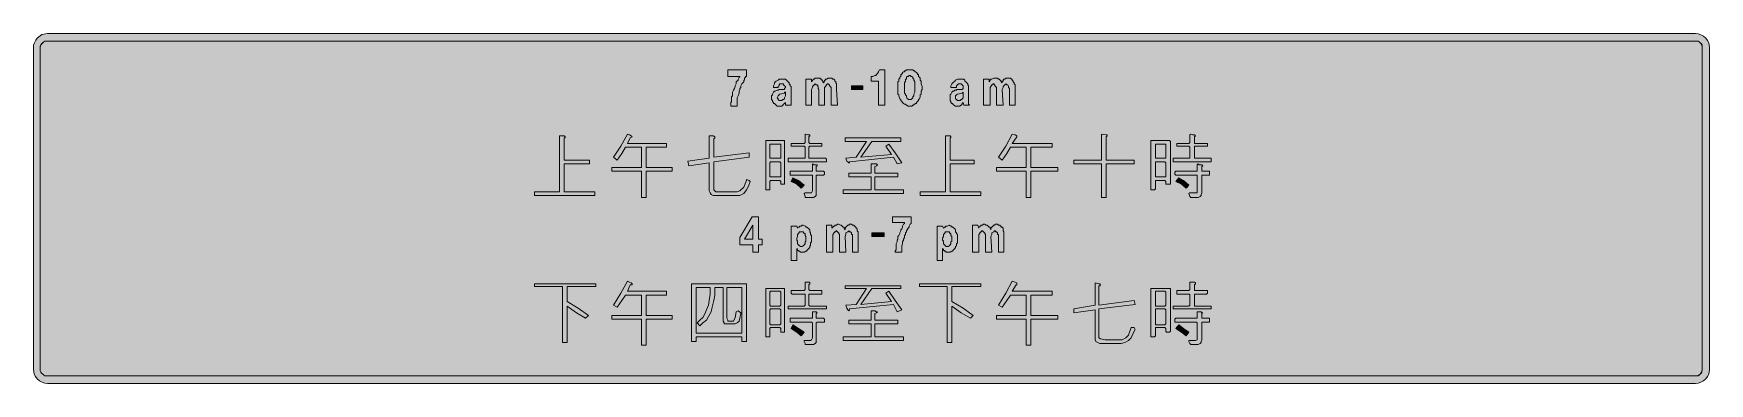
# Model space of a CAD drawing. Header units: metres. Extents: x 14 to 555, y 81 to 193.
import ezdxf

# ---------------------------------------------------------------- set-up
doc = ezdxf.new("R2010")
doc.units = ezdxf.units.M
doc.layers.add('FILL_BLACK_000000', color=7, linetype='Continuous', true_color=0x000000)
doc.layers.add('FILL_PINK_E1E1E1', color=7, linetype='Continuous', true_color=0xe1e1e1)

msp = doc.modelspace()

# ---------------------------------------------------------------- hatches: boundary and pattern name
at = {"layer": 'FILL_BLACK_000000', "true_color": 0x000000}
h = msp.add_hatch(color=7, dxfattribs=at)
h.dxf.hatch_style = 1
h.paths.add_polyline_path([(551.25, 193.27), (552.11, 192.97), (552.92, 192.49), (553.65, 191.88), (554.22, 191.16), (554.59, 190.38), (554.79, 189.6), (554.85, 188.88), (554.85, 85.08), (554.79, 84.36), (554.59, 83.58), (554.22, 82.8), (553.65, 82.08), (552.92, 81.47), (552.11, 80.99), (551.25, 80.69), (550.35, 80.58), (18.45, 80.58), (17.55, 80.69), (16.69, 80.99), (15.88, 81.47), (15.15, 82.08), (14.58, 82.8), (14.21, 83.58), (14.01, 84.36), (13.95, 85.08), (13.95, 188.88), (13.99, 189.63), (14.25, 190.38), (14.7, 191.24), (15.15, 191.88), (16.65, 193.08), (18.45, 193.38), (550.35, 193.38), (551.25, 193.27)])
h.paths.add_polyline_path([(17.23, 190.73), (16.95, 190.38), (16.56, 190.1), (16.27, 189.74), (16.11, 189.33), (16.05, 188.88), (16.05, 85.08), (16.11, 84.63), (16.27, 84.22), (16.56, 83.86), (16.95, 83.58), (17.23, 83.23), (17.59, 83.05), (18.45, 82.98), (550.35, 82.98), (551.21, 83.05), (551.57, 83.23), (551.85, 83.58), (552.2, 83.86), (552.37, 84.22), (552.45, 85.08), (552.45, 188.88), (552.45, 189.78), (552.4, 189.96), (552.26, 190.08), (551.85, 190.38), (551.57, 190.73), (551.21, 190.9), (550.35, 190.98), (18.45, 190.98), (17.59, 190.9), (17.23, 190.73)], flags=16)
h = msp.add_hatch(color=7, dxfattribs=at)
h.dxf.hatch_style = 1
h.paths.add_polyline_path([(238.95, 170.58), (238.95, 171.18), (239.25, 171.48), (239.25, 172.38), (239.25, 172.98), (239.55, 173.28), (239.55, 174.18), (239.55, 174.48), (239.85, 175.08), (240.15, 175.68), (240.45, 176.28), (240.45, 176.58), (240.75, 177.18), (240.75, 177.48), (240.75, 177.78), (241.35, 178.38), (241.35, 178.68), (241.65, 179.28), (241.95, 179.28), (241.95, 179.58), (238.05, 179.58), (238.05, 181.68), (244.05, 181.68), (244.05, 179.58), (243.75, 179.58), (243.75, 179.28), (243.45, 178.98), (243.45, 178.68), (243.45, 178.38), (243.15, 178.38), (243.15, 177.78), (242.85, 177.48), (242.55, 177.18), (242.25, 176.58), (242.25, 175.98), (241.95, 175.68), (241.95, 175.38), (241.65, 174.78), (241.65, 174.48), (241.65, 174.18), (241.35, 173.28), (241.05, 172.68), (241.05, 172.38), (241.05, 172.08), (241.05, 171.48), (241.05, 170.88), (241.05, 170.58), (241.05, 169.98), (238.95, 169.98), (238.95, 170.58)])
h = msp.add_hatch(color=7, dxfattribs=at)
h.dxf.hatch_style = 1
h.paths.add_polyline_path([(256.05, 170.58), (255.75, 170.28), (255.45, 169.98), (254.85, 169.98), (254.55, 169.98), (253.95, 169.98), (253.65, 170.28), (253.35, 170.58), (253.05, 170.88), (252.75, 170.88), (252.75, 171.18), (252.45, 171.48), (252.45, 171.78), (252.15, 172.08), (252.15, 172.68), (252.15, 173.28), (252.45, 173.58), (252.45, 173.88), (252.75, 174.48), (253.05, 174.78), (253.35, 174.78), (253.95, 175.08), (254.25, 175.08), (254.55, 175.38), (254.85, 175.38), (255.15, 175.38), (255.45, 175.38), (255.75, 175.38), (256.05, 175.38), (256.35, 175.38), (256.35, 175.68), (256.65, 175.98), (256.65, 176.28), (256.35, 176.58), (256.05, 176.88), (256.05, 177.18), (255.75, 177.18), (255.45, 177.18), (255.15, 177.18), (254.85, 177.18), (254.55, 176.88), (254.55, 176.58), (254.25, 176.28), (254.25, 175.98), (252.75, 175.98), (252.75, 176.58), (253.05, 177.18), (253.05, 177.48), (253.35, 177.78), (253.65, 178.08), (254.25, 178.38), (254.55, 178.68), (255.15, 178.68), (255.45, 178.68), (255.75, 178.68), (256.05, 178.68), (256.35, 178.68), (256.65, 178.68), (256.95, 178.38), (257.25, 178.08), (257.55, 177.78), (257.85, 177.48), (257.85, 177.18), (258.15, 176.88), (258.15, 176.58), (258.45, 176.28), (258.45, 175.98), (258.45, 175.68), (258.45, 171.18), (258.45, 170.58), (258.45, 170.28), (256.65, 170.28), (256.65, 171.18), (256.35, 170.88), (256.05, 170.58)])
h.paths.add_polyline_path([(254.55, 173.58), (254.25, 173.28), (253.95, 172.68), (254.25, 172.38), (254.25, 172.08), (254.55, 171.78), (254.85, 171.78), (255.15, 171.78), (255.45, 171.78), (255.75, 172.08), (256.05, 172.08), (256.35, 172.38), (256.35, 172.68), (256.65, 173.28), (256.65, 174.48), (256.35, 174.48), (256.35, 174.18), (254.85, 173.88), (254.55, 173.88), (254.55, 173.58)], flags=16)
h = msp.add_hatch(color=7, dxfattribs=at)
h.dxf.hatch_style = 1
h.paths.add_polyline_path([(265.05, 170.28), (263.25, 170.28), (263.25, 178.68), (265.05, 178.68), (265.05, 177.78), (265.65, 178.68), (265.95, 178.68), (266.25, 178.98), (266.55, 178.98), (266.85, 178.98), (267.15, 178.98), (267.45, 178.98), (267.75, 178.98), (268.05, 178.68), (268.35, 178.68), (268.35, 178.38), (268.65, 178.08), (268.65, 177.78), (268.95, 177.48), (269.25, 178.08), (269.25, 178.38), (269.55, 178.38), (269.55, 178.68), (269.85, 178.68), (270.45, 178.98), (270.75, 178.98), (271.05, 178.98), (271.65, 178.98), (271.95, 178.68), (272.25, 178.68), (272.55, 178.38), (272.55, 178.08), (272.85, 177.78), (272.85, 177.48), (273.15, 177.18), (273.15, 176.88), (273.15, 176.28), (273.15, 175.98), (273.15, 175.38), (273.45, 170.28), (271.35, 170.28), (271.35, 175.08), (271.35, 175.38), (271.35, 175.68), (271.35, 175.98), (271.05, 176.28), (270.75, 176.88), (270.45, 177.18), (270.15, 177.18), (269.85, 176.88), (269.55, 176.28), (269.25, 175.98), (269.25, 175.38), (269.25, 170.28), (267.45, 170.28), (267.45, 175.08), (267.45, 175.38), (267.15, 175.68), (267.15, 175.98), (267.15, 176.28), (266.85, 176.88), (266.55, 176.88), (266.25, 177.18), (265.95, 176.88), (265.35, 176.28), (265.35, 175.98), (265.05, 175.38), (265.05, 175.08), (265.05, 170.28)])
h = msp.add_hatch(color=7, dxfattribs=at)
h.dxf.hatch_style = 1
h.paths.add_polyline_path([(286.65, 170.28), (286.65, 178.08), (284.25, 178.08), (284.25, 179.58), (284.55, 179.58), (284.85, 179.58), (285.45, 179.88), (285.75, 179.88), (286.05, 180.18), (286.35, 180.48), (286.65, 181.08), (286.95, 181.68), (288.75, 181.68), (288.75, 170.28), (288.45, 170.28), (286.65, 170.28)])
h = msp.add_hatch(color=7, dxfattribs=at)
h.dxf.hatch_style = 1
h.paths.add_polyline_path([(292.95, 175.68), (292.95, 176.28), (292.95, 176.58), (292.95, 176.88), (292.95, 177.48), (292.95, 177.78), (293.25, 178.08), (293.25, 178.38), (293.25, 178.68), (293.55, 178.98), (293.55, 179.28), (293.85, 179.58), (293.85, 179.88), (293.85, 180.18), (294.15, 180.18), (294.15, 180.48), (294.45, 180.48), (294.45, 180.78), (294.75, 181.08), (295.05, 181.08), (295.05, 181.38), (295.35, 181.38), (295.65, 181.68), (295.95, 181.68), (296.55, 181.68), (296.85, 181.68), (297.45, 181.68), (297.75, 181.68), (298.05, 181.38), (298.35, 181.38), (298.35, 181.08), (298.65, 181.08), (298.95, 180.78), (299.25, 180.48), (299.25, 180.18), (299.55, 180.18), (299.55, 179.88), (299.55, 179.58), (299.85, 179.28), (300.15, 178.98), (300.15, 178.68), (300.15, 178.38), (300.45, 178.08), (300.45, 177.78), (300.45, 177.48), (300.45, 177.18), (300.75, 176.28), (300.75, 175.98), (300.75, 175.68), (300.75, 175.38), (300.45, 174.78), (300.45, 174.48), (300.45, 173.88), (300.15, 173.58), (300.15, 173.28), (300.15, 172.98), (299.85, 172.38), (299.55, 172.08), (299.55, 171.78), (298.95, 171.18), (298.95, 170.88), (298.65, 170.88), (298.35, 170.58), (298.05, 170.58), (298.05, 170.28), (297.75, 170.28), (297.45, 169.98), (296.85, 169.98), (296.55, 169.98), (296.25, 169.98), (295.65, 170.28), (295.35, 170.58), (295.05, 170.58), (294.75, 170.88), (294.45, 171.18), (294.15, 171.48), (293.85, 171.78), (293.85, 172.08), (293.55, 172.38), (293.25, 173.28), (293.25, 173.58), (292.95, 173.88), (292.95, 174.18), (292.95, 174.78), (292.95, 175.38), (292.95, 175.68)])
h.paths.add_polyline_path([(295.05, 175.98), (295.05, 175.68), (295.05, 175.38), (295.05, 174.78), (295.05, 174.48), (295.05, 174.18), (295.35, 173.88), (295.35, 173.58), (295.65, 173.28), (295.65, 172.98), (295.95, 172.38), (296.25, 172.38), (296.25, 172.08), (296.55, 172.08), (296.85, 172.08), (297.15, 172.08), (297.45, 172.38), (297.75, 172.68), (297.75, 172.98), (298.05, 173.28), (298.05, 173.88), (298.35, 174.48), (298.35, 174.78), (298.35, 175.68), (298.35, 175.98), (298.35, 176.58), (298.35, 177.18), (298.35, 177.48), (298.35, 177.78), (298.05, 178.38), (298.05, 178.68), (297.75, 178.98), (297.75, 179.28), (297.45, 179.58), (297.15, 179.58), (296.85, 179.88), (296.55, 179.88), (296.25, 179.58), (295.95, 179.58), (295.65, 179.28), (295.65, 178.98), (295.65, 178.68), (295.35, 178.68), (295.35, 178.38), (295.35, 178.08), (295.05, 177.48), (295.05, 177.18), (295.05, 176.28), (295.05, 175.98)], flags=16)
h = msp.add_hatch(color=7, dxfattribs=at)
h.dxf.hatch_style = 1
h.paths.add_polyline_path([(313.65, 170.58), (313.35, 170.28), (312.75, 169.98), (312.15, 169.98), (311.85, 169.98), (311.55, 169.98), (310.95, 170.28), (310.65, 170.58), (310.65, 170.88), (310.35, 170.88), (310.05, 171.18), (310.05, 171.48), (309.75, 171.78), (309.75, 172.08), (309.75, 172.68), (309.75, 173.28), (309.75, 173.58), (310.05, 173.88), (310.35, 174.48), (310.65, 174.78), (310.95, 174.78), (311.25, 175.08), (311.85, 175.08), (311.85, 175.38), (312.15, 175.38), (312.75, 175.38), (313.05, 175.38), (313.35, 175.38), (313.65, 175.38), (313.95, 175.68), (313.95, 175.98), (313.95, 176.28), (313.95, 176.58), (313.65, 176.88), (313.35, 177.18), (313.05, 177.18), (312.75, 177.18), (312.45, 177.18), (312.15, 176.88), (311.85, 176.58), (311.85, 176.28), (311.85, 175.98), (310.05, 175.98), (310.05, 176.58), (310.35, 177.18), (310.65, 177.48), (310.95, 177.78), (311.25, 178.08), (311.55, 178.38), (312.15, 178.68), (312.45, 178.68), (313.05, 178.68), (313.35, 178.68), (313.65, 178.68), (314.25, 178.68), (314.55, 178.38), (314.55, 178.08), (314.85, 177.78), (315.15, 177.48), (315.45, 177.18), (315.45, 176.88), (315.75, 176.58), (315.75, 176.28), (315.75, 175.98), (315.75, 175.68), (315.75, 171.18), (315.75, 170.58), (316.05, 170.28), (314.25, 170.28), (313.95, 171.18), (313.65, 170.88), (313.65, 170.58)])
h.paths.add_polyline_path([(311.55, 173.28), (311.55, 172.68), (311.55, 172.38), (311.85, 172.08), (312.15, 171.78), (312.45, 171.78), (313.05, 171.78), (313.35, 172.08), (313.65, 172.08), (313.65, 172.38), (313.95, 172.68), (313.95, 173.28), (313.95, 174.48), (313.65, 174.18), (312.15, 173.88), (311.85, 173.58), (311.55, 173.28)], flags=16)
h = msp.add_hatch(color=7, dxfattribs=at)
h.dxf.hatch_style = 1
h.paths.add_polyline_path([(322.65, 170.28), (320.55, 170.28), (320.55, 178.68), (322.35, 178.68), (322.35, 177.78), (322.95, 178.68), (323.25, 178.68), (323.85, 178.98), (324.15, 178.98), (324.45, 178.98), (325.05, 178.98), (325.35, 178.68), (325.65, 178.68), (325.95, 178.38), (326.25, 178.08), (326.25, 177.78), (326.55, 177.48), (326.55, 178.08), (326.85, 178.08), (326.85, 178.38), (327.15, 178.68), (327.45, 178.68), (327.75, 178.98), (328.05, 178.98), (328.35, 178.98), (328.65, 178.98), (328.95, 178.98), (329.25, 178.98), (329.55, 178.68), (329.85, 178.68), (329.85, 178.38), (330.15, 178.08), (330.15, 177.78), (330.45, 177.48), (330.45, 177.18), (330.75, 176.88), (330.75, 176.28), (330.75, 175.98), (330.75, 175.38), (330.75, 170.28), (328.95, 170.28), (328.95, 175.08), (328.95, 175.38), (328.95, 175.68), (328.65, 175.98), (328.65, 176.28), (328.35, 176.88), (328.05, 176.88), (327.75, 177.18), (327.45, 176.88), (326.85, 176.28), (326.85, 175.98), (326.55, 175.38), (326.85, 170.28), (324.75, 170.28), (324.75, 175.08), (324.75, 175.38), (324.75, 175.68), (324.75, 175.98), (324.45, 176.28), (324.15, 176.88), (323.85, 177.18), (323.55, 177.18), (323.55, 176.88), (323.25, 176.88), (322.95, 176.28), (322.65, 175.98), (322.65, 175.38), (322.65, 175.08), (322.65, 170.28)])
h = msp.add_hatch(color=7, dxfattribs=at)
h.dxf.hatch_style = 1
h.paths.add_polyline_path([(277.95, 175.38), (277.95, 176.58), (281.55, 176.58), (281.55, 175.38), (277.95, 175.38)])
h = msp.add_hatch(color=7, dxfattribs=at)
h.dxf.hatch_style = 1
h.paths.add_polyline_path([(185.25, 151.38), (185.25, 142.38), (195.15, 142.38), (195.15, 141.18), (175.65, 141.18), (175.65, 142.38), (183.75, 142.38), (183.75, 160.38), (184.65, 160.38), (185.25, 160.38), (185.55, 160.08), (185.55, 159.78), (185.25, 159.78), (185.25, 152.58), (193.35, 152.58), (193.35, 151.38), (185.25, 151.38)])
h = msp.add_hatch(color=7, dxfattribs=at)
h.dxf.hatch_style = 1
h.paths.add_polyline_path([(218.25, 156.78), (211.65, 156.78), (211.65, 150.18), (220.05, 150.18), (220.05, 148.98), (211.65, 148.98), (211.65, 140.58), (210.15, 140.58), (210.15, 148.98), (200.55, 148.98), (200.55, 150.18), (210.15, 150.18), (210.15, 156.78), (205.05, 156.78), (203.85, 154.68), (202.35, 152.58), (201.15, 153.48), (203.55, 157.08), (205.65, 160.98), (206.25, 160.68), (206.85, 160.38), (207.15, 160.08), (206.55, 159.78), (205.65, 157.98), (218.25, 157.98), (218.25, 156.78)])
h = msp.add_hatch(color=7, dxfattribs=at)
h.dxf.hatch_style = 1
h.paths.add_polyline_path([(232.05, 153.18), (232.05, 160.38), (233.25, 160.38), (233.85, 160.08), (233.85, 159.78), (233.55, 159.48), (233.55, 153.48), (244.95, 154.98), (244.95, 153.48), (233.55, 151.98), (233.55, 142.98), (234.15, 142.38), (235.65, 142.38), (241.05, 142.38), (241.95, 142.68), (243.15, 143.88), (244.05, 145.98), (244.05, 146.28), (244.95, 145.98), (245.25, 145.68), (244.65, 144.18), (244.05, 142.98), (243.15, 141.78), (241.95, 141.18), (240.75, 141.18), (233.85, 141.18), (233.25, 141.18), (232.65, 141.48), (232.35, 142.08), (232.05, 142.68), (232.05, 151.68), (225.45, 150.78), (225.15, 152.28), (232.05, 153.18)])
h = msp.add_hatch(color=7, dxfattribs=at)
h.dxf.hatch_style = 1
h.paths.add_polyline_path([(250.35, 158.88), (256.35, 158.88), (256.35, 158.58), (256.35, 144.78), (255.15, 144.78), (255.15, 145.68), (254.85, 145.98), (251.85, 145.98), (251.55, 145.68), (251.55, 143.28), (251.55, 142.98), (250.35, 142.98), (250.35, 143.28), (250.35, 158.58), (250.35, 158.88)])
h.paths.add_polyline_path([(254.85, 157.68), (251.85, 157.68), (251.55, 157.68), (251.55, 153.18), (251.85, 153.18), (254.85, 153.18), (255.15, 153.18), (255.15, 157.68), (254.85, 157.68)], flags=16)
h.paths.add_polyline_path([(255.15, 151.68), (254.85, 151.98), (251.85, 151.98), (251.55, 151.68), (251.55, 147.18), (251.85, 147.18), (254.85, 147.18), (255.15, 147.18), (255.15, 151.68)], flags=16)
h = msp.add_hatch(color=7, dxfattribs=at)
h.dxf.hatch_style = 1
h.paths.add_polyline_path([(269.85, 152.88), (269.85, 151.98), (269.55, 151.98), (257.55, 151.98), (257.55, 152.88), (257.55, 153.18), (262.65, 153.18), (262.95, 153.18), (262.95, 156.78), (262.65, 157.08), (259.05, 157.08), (258.75, 157.08), (258.45, 157.08), (258.45, 157.98), (258.75, 157.98), (259.05, 157.98), (262.65, 157.98), (262.95, 158.28), (262.95, 160.68), (262.95, 160.98), (263.85, 160.68), (264.45, 160.68), (264.45, 160.38), (264.15, 160.08), (264.15, 158.28), (264.45, 157.98), (268.35, 157.98), (268.35, 157.08), (264.45, 157.08), (264.15, 156.78), (264.15, 153.18), (264.45, 153.18), (269.55, 153.18), (269.85, 152.88)])
h = msp.add_hatch(color=7, dxfattribs=at)
h.dxf.hatch_style = 1
h.paths.add_polyline_path([(289.95, 157.68), (292.05, 154.98), (294.15, 151.68), (292.65, 151.38), (291.45, 153.48), (277.35, 151.98), (277.35, 151.68), (277.05, 151.68), (276.75, 151.98), (276.45, 152.28), (276.15, 153.18), (279.45, 153.48), (282.75, 158.58), (275.85, 158.58), (275.85, 159.78), (293.85, 159.78), (293.85, 158.58), (284.55, 158.58), (280.95, 153.48), (290.85, 154.38), (289.05, 157.08), (289.95, 157.68)])
h = msp.add_hatch(color=7, dxfattribs=at)
h.dxf.hatch_style = 1
h.paths.add_polyline_path([(309.75, 151.38), (309.75, 142.38), (319.65, 142.38), (319.65, 141.18), (300.15, 141.18), (300.15, 142.38), (308.25, 142.38), (308.25, 160.38), (309.15, 160.38), (309.75, 160.38), (310.05, 160.08), (310.05, 159.78), (309.75, 159.78), (309.75, 152.58), (317.55, 152.58), (317.55, 151.38), (309.75, 151.38)])
h = msp.add_hatch(color=7, dxfattribs=at)
h.dxf.hatch_style = 1
h.paths.add_polyline_path([(342.75, 156.78), (335.85, 156.78), (335.85, 150.18), (344.55, 150.18), (344.55, 148.98), (335.85, 148.98), (335.85, 140.58), (334.35, 140.58), (334.35, 148.98), (324.75, 148.98), (324.75, 150.18), (334.35, 150.18), (334.35, 156.78), (329.25, 156.78), (328.05, 154.68), (326.55, 152.58), (325.35, 153.48), (327.75, 157.08), (329.85, 160.98), (330.75, 160.68), (331.35, 160.38), (331.35, 160.08), (331.05, 159.78), (329.85, 157.98), (342.75, 157.98), (342.75, 156.78)])
h = msp.add_hatch(color=7, dxfattribs=at)
h.dxf.hatch_style = 1
h.paths.add_polyline_path([(360.15, 151.38), (360.15, 140.58), (358.65, 140.58), (358.65, 151.38), (349.65, 151.38), (349.65, 152.58), (358.65, 152.58), (358.65, 160.98), (360.15, 160.68), (360.45, 160.68), (360.45, 160.38), (360.15, 160.08), (360.15, 152.58), (369.15, 152.58), (369.15, 151.38), (360.15, 151.38)])
h = msp.add_hatch(color=7, dxfattribs=at)
h.dxf.hatch_style = 1
h.paths.add_polyline_path([(374.55, 158.88), (380.55, 158.88), (380.85, 158.58), (380.85, 144.78), (380.55, 144.78), (379.65, 144.78), (379.35, 144.78), (379.35, 145.68), (379.05, 145.98), (376.05, 145.98), (376.05, 145.68), (376.05, 143.28), (375.75, 142.98), (374.55, 142.98), (374.55, 143.28), (374.55, 158.58), (374.55, 158.88)])
h.paths.add_polyline_path([(379.05, 157.68), (376.05, 157.68), (376.05, 153.18), (379.05, 153.18), (379.35, 153.18), (379.35, 157.68), (379.05, 157.68)], flags=16)
h.paths.add_polyline_path([(379.35, 151.68), (379.05, 151.98), (376.05, 151.98), (376.05, 151.68), (376.05, 147.18), (379.05, 147.18), (379.35, 147.18), (379.35, 151.68)], flags=16)
h = msp.add_hatch(color=7, dxfattribs=at)
h.dxf.hatch_style = 1
h.paths.add_polyline_path([(394.05, 152.88), (394.05, 151.98), (381.75, 151.98), (381.75, 152.88), (381.75, 153.18), (386.85, 153.18), (387.15, 153.18), (387.15, 156.78), (386.85, 157.08), (383.55, 157.08), (382.95, 157.08), (382.95, 157.98), (383.55, 157.98), (386.85, 157.98), (387.15, 158.28), (387.15, 160.68), (387.45, 160.98), (388.05, 160.68), (388.65, 160.68), (388.95, 160.38), (388.65, 160.08), (388.65, 158.28), (388.65, 157.98), (392.55, 157.98), (392.85, 157.98), (392.85, 157.08), (392.55, 157.08), (388.65, 157.08), (388.65, 156.78), (388.65, 153.18), (394.05, 153.18), (394.05, 152.88)])
h = msp.add_hatch(color=7, dxfattribs=at)
h.dxf.hatch_style = 1
h.paths.add_polyline_path([(265.35, 151.38), (265.95, 151.08), (266.55, 151.08), (266.85, 151.08), (266.85, 150.78), (266.55, 150.48), (266.55, 148.98), (266.85, 148.98), (268.95, 148.98), (269.25, 148.68), (269.25, 148.08), (268.95, 147.78), (266.85, 147.78), (266.55, 147.78), (266.55, 142.08), (266.55, 141.48), (266.55, 141.18), (266.25, 140.88), (265.65, 140.58), (263.55, 140.58), (262.95, 140.58), (262.95, 140.88), (262.65, 141.78), (262.95, 142.08), (264.75, 142.08), (265.05, 142.08), (265.35, 142.68), (265.35, 147.78), (265.05, 147.78), (258.15, 147.78), (258.15, 148.08), (258.15, 148.68), (258.15, 148.98), (265.05, 148.98), (265.35, 148.98), (265.35, 151.08), (265.35, 151.38)])
h = msp.add_hatch(color=7, dxfattribs=at)
h.dxf.hatch_style = 1
h.paths.add_polyline_path([(260.85, 145.98), (262.65, 144.48), (261.75, 143.58), (260.25, 144.78), (258.45, 145.68), (259.05, 146.88), (260.85, 145.98)])
h = msp.add_hatch(color=7, dxfattribs=at)
h.dxf.hatch_style = 1
h.paths.add_polyline_path([(294.75, 142.98), (294.75, 141.78), (275.25, 141.78), (275.25, 142.98), (284.25, 142.98), (284.25, 147.18), (277.05, 147.18), (277.05, 148.38), (284.25, 148.38), (284.25, 151.38), (285.45, 151.38), (286.05, 151.38), (286.35, 151.08), (286.05, 150.78), (285.45, 150.48), (285.45, 148.38), (292.95, 148.38), (292.95, 147.18), (285.45, 147.18), (285.45, 142.98), (294.75, 142.98)])
h = msp.add_hatch(color=7, dxfattribs=at)
h.dxf.hatch_style = 1
h.paths.add_polyline_path([(389.85, 151.38), (390.15, 151.08), (390.75, 151.08), (391.05, 151.08), (391.35, 150.78), (391.05, 150.48), (391.05, 148.98), (393.45, 148.98), (393.45, 148.68), (393.45, 148.08), (393.45, 147.78), (391.05, 147.78), (391.05, 142.08), (390.75, 141.48), (390.75, 141.18), (390.45, 140.88), (389.85, 140.58), (387.75, 140.58), (387.45, 140.58), (387.15, 140.88), (386.85, 141.78), (387.15, 142.08), (388.95, 142.08), (389.55, 142.08), (389.55, 142.68), (389.55, 147.78), (389.25, 147.78), (382.65, 147.78), (382.35, 148.08), (382.35, 148.68), (382.65, 148.98), (389.25, 148.98), (389.55, 148.98), (389.55, 151.08), (389.85, 151.38)])
h = msp.add_hatch(color=7, dxfattribs=at)
h.dxf.hatch_style = 1
h.paths.add_polyline_path([(385.05, 145.98), (386.85, 144.48), (385.95, 143.58), (384.45, 144.78), (382.65, 145.68), (383.55, 146.88), (385.05, 145.98)])
h = msp.add_hatch(color=7, dxfattribs=at)
h.dxf.hatch_style = 1
h.paths.add_polyline_path([(245.85, 134.28), (247.95, 134.28), (247.95, 127.08), (249.15, 127.08), (249.15, 125.28), (247.95, 125.28), (247.95, 122.88), (246.15, 122.88), (246.15, 125.28), (241.95, 125.28), (241.95, 127.68), (245.85, 134.28)])
h.paths.add_polyline_path([(246.15, 127.08), (246.15, 131.58), (243.45, 127.08), (246.15, 127.08)], flags=16)
h = msp.add_hatch(color=7, dxfattribs=at)
h.dxf.hatch_style = 1
h.paths.add_polyline_path([(260.25, 131.28), (260.55, 130.68), (260.55, 130.98), (260.85, 130.98), (261.15, 130.98), (261.15, 131.28), (261.45, 131.28), (261.75, 131.28), (262.05, 131.58), (262.35, 131.58), (262.95, 131.28), (263.25, 131.28), (263.25, 130.98), (263.55, 130.98), (264.15, 130.38), (264.45, 130.08), (264.45, 129.48), (264.75, 129.18), (264.75, 128.88), (264.75, 128.58), (265.05, 128.28), (265.05, 127.68), (265.05, 127.38), (265.05, 127.08), (265.05, 126.78), (265.05, 126.48), (265.05, 126.18), (264.75, 125.88), (264.75, 125.58), (264.75, 125.28), (264.75, 124.98), (264.45, 124.98), (264.45, 124.68), (264.45, 124.38), (264.15, 124.08), (263.85, 123.78), (263.55, 123.48), (263.55, 123.18), (263.25, 123.18), (262.65, 122.88), (262.35, 122.88), (262.05, 122.88), (261.75, 122.88), (261.45, 122.88), (261.15, 123.18), (260.85, 123.18), (260.85, 123.48), (260.55, 123.48), (260.55, 123.78), (260.25, 124.08), (260.25, 120.18), (258.45, 120.18), (258.45, 131.28), (260.25, 131.28)])
h.paths.add_polyline_path([(262.35, 124.98), (262.65, 125.28), (262.95, 125.58), (262.95, 125.88), (262.95, 126.18), (263.25, 126.48), (263.25, 127.08), (263.25, 127.38), (263.25, 127.98), (262.95, 128.28), (262.95, 128.58), (262.95, 128.88), (262.65, 128.88), (262.35, 129.48), (262.05, 129.48), (261.75, 129.48), (261.45, 129.48), (261.15, 129.48), (260.85, 128.88), (260.55, 128.58), (260.55, 128.28), (260.55, 127.98), (260.25, 127.38), (260.25, 127.08), (260.25, 126.78), (260.55, 126.48), (260.55, 126.18), (260.55, 125.88), (260.55, 125.58), (260.85, 125.28), (261.15, 124.98), (261.45, 124.68), (261.75, 124.68), (262.05, 124.68), (262.35, 124.98)], flags=16)
h = msp.add_hatch(color=7, dxfattribs=at)
h.dxf.hatch_style = 1
h.paths.add_polyline_path([(271.95, 122.88), (269.85, 122.88), (269.85, 131.58), (271.65, 131.58), (271.65, 130.68), (272.25, 131.28), (272.55, 131.28), (272.55, 131.58), (273.15, 131.58), (273.45, 131.88), (273.75, 131.88), (274.35, 131.58), (274.65, 131.58), (274.95, 131.28), (275.25, 130.98), (275.55, 130.98), (275.55, 130.68), (275.85, 130.08), (275.85, 130.68), (276.15, 130.98), (276.45, 131.28), (276.75, 131.58), (277.05, 131.58), (277.35, 131.88), (277.65, 131.88), (277.95, 131.88), (278.25, 131.58), (278.55, 131.58), (278.85, 131.58), (278.85, 131.28), (279.15, 131.28), (279.15, 130.98), (279.45, 130.98), (279.45, 130.68), (279.75, 130.38), (279.75, 129.78), (280.05, 129.48), (280.05, 128.88), (280.05, 128.58), (280.05, 127.98), (280.05, 122.88), (278.25, 122.88), (278.25, 127.98), (278.25, 128.58), (277.95, 128.58), (277.95, 129.18), (277.65, 129.48), (277.35, 129.48), (277.05, 129.78), (276.75, 129.48), (276.15, 129.18), (276.15, 128.88), (276.15, 128.58), (275.85, 127.98), (276.15, 122.88), (274.05, 122.88), (274.05, 127.98), (274.05, 128.58), (273.75, 129.18), (273.45, 129.48), (273.15, 129.78), (272.85, 129.78), (272.85, 129.48), (272.55, 129.48), (272.25, 129.18), (272.25, 128.88), (271.95, 128.58), (271.95, 127.98), (271.95, 122.88)])
h = msp.add_hatch(color=7, dxfattribs=at)
h.dxf.hatch_style = 1
h.paths.add_polyline_path([(292.05, 123.18), (292.35, 123.78), (292.35, 124.38), (292.35, 124.98), (292.35, 125.58), (292.65, 126.18), (292.65, 126.78), (292.95, 127.08), (292.95, 127.98), (293.25, 128.28), (293.55, 128.88), (293.55, 129.18), (293.85, 129.78), (293.85, 130.08), (294.15, 130.38), (294.45, 130.98), (294.45, 131.28), (294.75, 131.88), (295.05, 132.18), (295.05, 132.48), (291.15, 132.48), (291.15, 134.28), (297.15, 134.28), (297.15, 132.48), (297.15, 132.18), (296.85, 131.88), (296.55, 131.28), (296.55, 130.98), (296.25, 130.68), (295.95, 130.08), (295.65, 129.78), (295.65, 129.48), (295.35, 129.18), (295.35, 128.58), (295.05, 128.28), (295.05, 127.98), (295.05, 127.68), (294.75, 127.08), (294.75, 126.78), (294.45, 126.18), (294.45, 125.88), (294.45, 125.58), (294.15, 124.98), (294.15, 124.68), (294.15, 124.08), (294.15, 123.48), (294.15, 123.18), (294.15, 122.88), (292.05, 122.88), (292.05, 123.18)])
h = msp.add_hatch(color=7, dxfattribs=at)
h.dxf.hatch_style = 1
h.paths.add_polyline_path([(307.35, 131.28), (307.65, 130.68), (307.95, 130.98), (308.25, 130.98), (308.25, 131.28), (308.55, 131.28), (308.85, 131.28), (309.45, 131.58), (310.05, 131.28), (310.35, 131.28), (310.35, 130.98), (310.65, 130.98), (311.25, 130.38), (311.55, 130.08), (311.55, 129.48), (311.85, 129.18), (311.85, 128.88), (312.15, 128.58), (312.15, 128.28), (312.15, 127.68), (312.15, 127.38), (312.15, 127.08), (312.15, 126.78), (312.15, 126.48), (312.15, 126.18), (312.15, 125.88), (311.85, 125.58), (311.85, 125.28), (311.85, 124.98), (311.55, 124.68), (311.55, 124.38), (311.25, 124.08), (310.95, 123.78), (310.65, 123.48), (310.65, 123.18), (310.35, 123.18), (309.75, 122.88), (309.45, 122.88), (309.15, 122.88), (308.85, 122.88), (308.55, 122.88), (308.25, 123.18), (307.95, 123.18), (307.95, 123.48), (307.65, 123.48), (307.65, 123.78), (307.35, 124.08), (307.35, 120.18), (305.55, 120.18), (305.55, 131.28), (307.35, 131.28)])
h.paths.add_polyline_path([(309.45, 124.98), (309.75, 125.28), (310.05, 125.58), (310.05, 125.88), (310.05, 126.18), (310.35, 126.48), (310.35, 127.08), (310.35, 127.38), (310.35, 127.98), (310.05, 128.28), (310.05, 128.58), (310.05, 128.88), (309.75, 128.88), (309.45, 129.48), (309.15, 129.48), (308.85, 129.48), (308.55, 129.48), (308.25, 129.48), (307.95, 128.88), (307.65, 128.58), (307.65, 128.28), (307.65, 127.98), (307.35, 127.38), (307.35, 127.08), (307.35, 126.78), (307.65, 126.48), (307.65, 126.18), (307.65, 125.88), (307.65, 125.58), (307.95, 125.28), (308.25, 124.98), (308.55, 124.68), (308.85, 124.68), (309.15, 124.68), (309.45, 124.98)], flags=16)
h = msp.add_hatch(color=7, dxfattribs=at)
h.dxf.hatch_style = 1
h.paths.add_polyline_path([(319.05, 122.88), (316.95, 122.88), (316.95, 131.58), (318.75, 131.58), (319.05, 130.68), (319.35, 131.28), (319.65, 131.28), (319.65, 131.58), (320.25, 131.58), (320.55, 131.88), (320.85, 131.88), (321.45, 131.58), (321.75, 131.58), (322.05, 131.28), (322.35, 130.98), (322.65, 130.98), (322.65, 130.68), (322.95, 130.08), (322.95, 130.68), (323.25, 130.98), (323.55, 131.28), (323.85, 131.58), (324.15, 131.58), (324.45, 131.88), (324.75, 131.88), (325.05, 131.88), (325.35, 131.58), (325.65, 131.58), (325.95, 131.58), (325.95, 131.28), (326.25, 131.28), (326.25, 130.98), (326.55, 130.98), (326.85, 130.68), (326.85, 130.38), (326.85, 129.78), (327.15, 129.48), (327.15, 128.88), (327.15, 128.58), (327.15, 127.98), (327.15, 122.88), (325.35, 122.88), (325.35, 127.98), (325.35, 128.58), (325.05, 128.58), (325.05, 129.18), (324.75, 129.48), (324.45, 129.48), (324.45, 129.78), (324.15, 129.78), (323.85, 129.48), (323.25, 129.18), (323.25, 128.88), (323.25, 128.58), (322.95, 127.98), (323.25, 122.88), (321.15, 122.88), (321.15, 127.98), (321.15, 128.58), (320.85, 129.18), (320.55, 129.48), (320.25, 129.78), (319.95, 129.78), (319.95, 129.48), (319.65, 129.48), (319.35, 129.18), (319.35, 128.88), (319.05, 128.58), (319.05, 127.98), (319.05, 122.88)])
h = msp.add_hatch(color=7, dxfattribs=at)
h.dxf.hatch_style = 1
h.paths.add_polyline_path([(284.55, 127.98), (284.55, 129.18), (288.45, 129.18), (288.45, 127.98), (284.55, 127.98)])
h = msp.add_hatch(color=7, dxfattribs=at)
h.dxf.hatch_style = 1
h.paths.add_polyline_path([(195.45, 112.68), (195.45, 111.78), (186.15, 111.78), (186.15, 106.98), (189.75, 104.88), (193.05, 102.48), (192.15, 101.58), (189.15, 103.38), (186.15, 105.48), (186.15, 93.78), (184.65, 93.78), (184.65, 111.78), (175.65, 111.78), (175.65, 112.68), (195.45, 112.68)])
h = msp.add_hatch(color=7, dxfattribs=at)
h.dxf.hatch_style = 1
h.paths.add_polyline_path([(218.25, 109.08), (211.65, 109.08), (211.65, 102.48), (220.05, 102.48), (220.05, 101.28), (211.65, 101.28), (211.65, 92.88), (210.15, 92.88), (210.15, 101.28), (200.55, 101.28), (200.55, 102.48), (210.15, 102.48), (210.15, 109.08), (205.05, 109.08), (203.85, 107.28), (202.35, 105.18), (201.15, 105.78), (203.55, 109.68), (205.65, 113.58), (206.25, 113.28), (206.85, 112.98), (207.15, 112.68), (207.15, 112.38), (206.55, 112.38), (205.65, 110.28), (218.25, 110.28), (218.25, 109.08)])
h = msp.add_hatch(color=7, dxfattribs=at)
h.dxf.hatch_style = 1
h.paths.add_polyline_path([(227.85, 95.58), (227.85, 94.08), (226.35, 94.08), (226.35, 112.68), (244.05, 112.68), (244.05, 94.08), (242.55, 94.08), (242.55, 95.58), (227.85, 95.58)])
h.paths.add_polyline_path([(236.85, 100.08), (236.55, 100.68), (236.55, 101.28), (236.55, 111.48), (233.85, 111.48), (233.85, 109.08), (233.55, 107.28), (232.95, 105.18), (232.65, 103.68), (231.75, 102.18), (231.15, 100.98), (229.95, 100.08), (229.05, 99.18), (228.15, 100.08), (229.05, 100.98), (229.95, 101.88), (230.55, 102.78), (231.15, 104.28), (231.75, 105.78), (232.05, 107.28), (232.35, 109.38), (232.35, 111.48), (227.85, 111.48), (227.85, 96.78), (242.55, 96.78), (242.55, 111.48), (237.75, 111.48), (237.75, 101.58), (238.05, 100.98), (238.05, 100.68), (239.85, 100.68), (240.45, 101.88), (240.75, 103.68), (241.35, 103.98), (242.25, 103.38), (242.25, 103.08), (241.95, 101.58), (241.65, 100.68), (241.05, 100.08), (240.45, 99.78), (237.45, 99.78), (236.85, 99.78), (236.85, 100.08)], flags=16)
h = msp.add_hatch(color=7, dxfattribs=at)
h.dxf.hatch_style = 1
h.paths.add_polyline_path([(256.35, 111.18), (256.35, 97.38), (256.35, 97.08), (255.15, 97.08), (255.15, 97.38), (255.15, 98.28), (254.85, 98.58), (251.85, 98.58), (251.55, 98.28), (251.55, 95.88), (251.55, 95.58), (250.35, 95.58), (250.35, 95.88), (250.35, 111.18), (256.35, 111.18)])
h.paths.add_polyline_path([(254.85, 110.28), (251.85, 110.28), (251.55, 109.98), (251.55, 105.78), (251.85, 105.48), (254.85, 105.48), (255.15, 105.78), (255.15, 109.98), (254.85, 110.28)], flags=16)
h.paths.add_polyline_path([(255.15, 104.28), (254.85, 104.58), (251.85, 104.58), (251.55, 104.28), (251.55, 99.78), (251.85, 99.48), (254.85, 99.48), (255.15, 99.78), (255.15, 104.28)], flags=16)
h = msp.add_hatch(color=7, dxfattribs=at)
h.dxf.hatch_style = 1
h.paths.add_polyline_path([(269.85, 105.48), (269.85, 104.58), (269.55, 104.58), (257.55, 104.58), (257.55, 105.48), (262.65, 105.48), (262.95, 105.78), (262.95, 109.38), (262.65, 109.38), (259.05, 109.38), (258.75, 109.38), (258.45, 109.68), (258.45, 110.58), (258.75, 110.58), (259.05, 110.58), (262.65, 110.58), (262.95, 110.88), (262.95, 113.28), (263.85, 113.28), (264.45, 113.28), (264.45, 112.98), (264.45, 112.68), (264.15, 112.38), (264.15, 110.88), (264.45, 110.58), (268.35, 110.58), (268.35, 109.68), (268.35, 109.38), (264.45, 109.38), (264.15, 109.38), (264.15, 105.78), (264.45, 105.48), (269.55, 105.48), (269.85, 105.48)])
h = msp.add_hatch(color=7, dxfattribs=at)
h.dxf.hatch_style = 1
h.paths.add_polyline_path([(289.95, 110.28), (292.05, 107.28), (294.15, 104.28), (292.65, 103.68), (291.45, 106.08), (277.35, 104.58), (277.35, 104.28), (277.05, 103.98), (276.75, 104.28), (276.45, 104.88), (276.15, 105.78), (279.45, 106.08), (282.75, 111.18), (275.85, 111.18), (275.85, 112.08), (293.85, 112.08), (293.85, 111.18), (284.55, 111.18), (280.95, 106.08), (290.85, 106.98), (289.05, 109.68), (289.95, 110.28)])
h = msp.add_hatch(color=7, dxfattribs=at)
h.dxf.hatch_style = 1
h.paths.add_polyline_path([(319.65, 112.68), (319.65, 111.78), (310.35, 111.78), (310.35, 106.98), (313.95, 104.88), (317.25, 102.48), (316.35, 101.58), (313.35, 103.38), (310.35, 105.48), (310.35, 93.78), (308.85, 93.78), (308.85, 111.78), (299.85, 111.78), (299.85, 112.68), (319.65, 112.68)])
h = msp.add_hatch(color=7, dxfattribs=at)
h.dxf.hatch_style = 1
h.paths.add_polyline_path([(342.75, 109.08), (335.85, 109.08), (335.85, 102.48), (344.55, 102.48), (344.55, 101.28), (335.85, 101.28), (335.85, 92.88), (334.35, 92.88), (334.35, 101.28), (324.75, 101.28), (324.75, 102.48), (334.35, 102.48), (334.35, 109.08), (329.25, 109.08), (328.05, 107.28), (326.55, 105.18), (325.35, 105.78), (327.75, 109.68), (329.85, 113.58), (330.75, 113.28), (331.35, 112.98), (331.35, 112.68), (331.35, 112.38), (331.05, 112.38), (329.85, 110.28), (342.75, 110.28), (342.75, 109.08)])
h = msp.add_hatch(color=7, dxfattribs=at)
h.dxf.hatch_style = 1
h.paths.add_polyline_path([(356.55, 105.78), (356.55, 112.98), (357.75, 112.68), (358.05, 112.68), (358.35, 112.38), (358.05, 112.08), (357.75, 112.08), (357.75, 105.78), (369.15, 107.28), (369.45, 106.08), (357.75, 104.58), (357.75, 95.28), (358.35, 94.98), (359.85, 94.68), (365.25, 94.68), (366.45, 95.28), (367.35, 96.18), (368.25, 98.58), (369.15, 98.58), (369.45, 97.98), (368.85, 96.78), (368.25, 95.28), (367.35, 94.38), (366.15, 93.78), (364.95, 93.48), (358.05, 93.48), (357.45, 93.78), (356.85, 94.08), (356.55, 94.68), (356.55, 95.28), (356.55, 104.28), (349.65, 103.38), (349.65, 104.58), (356.55, 105.78)])
h = msp.add_hatch(color=7, dxfattribs=at)
h.dxf.hatch_style = 1
h.paths.add_polyline_path([(380.55, 111.18), (380.85, 111.18), (380.85, 97.38), (380.55, 97.08), (379.65, 97.08), (379.35, 97.38), (379.35, 98.28), (379.05, 98.58), (376.05, 98.58), (376.05, 98.28), (376.05, 95.88), (375.75, 95.58), (374.55, 95.58), (374.55, 95.88), (374.55, 111.18), (380.55, 111.18)])
h.paths.add_polyline_path([(379.05, 110.28), (376.05, 110.28), (376.05, 109.98), (376.05, 105.78), (376.05, 105.48), (379.05, 105.48), (379.35, 105.78), (379.35, 109.98), (379.05, 110.28)], flags=16)
h.paths.add_polyline_path([(379.35, 104.28), (379.05, 104.58), (376.05, 104.58), (376.05, 104.28), (376.05, 99.78), (376.05, 99.48), (379.05, 99.48), (379.35, 99.78), (379.35, 104.28)], flags=16)
h = msp.add_hatch(color=7, dxfattribs=at)
h.dxf.hatch_style = 1
h.paths.add_polyline_path([(394.05, 104.58), (381.75, 104.58), (381.75, 105.48), (386.85, 105.48), (387.15, 105.78), (387.15, 109.38), (386.85, 109.38), (383.55, 109.38), (382.95, 109.38), (382.95, 109.68), (382.95, 110.58), (383.55, 110.58), (386.85, 110.58), (387.15, 110.88), (387.15, 113.28), (387.45, 113.28), (388.05, 113.28), (388.65, 113.28), (388.95, 112.98), (388.95, 112.68), (388.65, 112.38), (388.65, 110.88), (388.65, 110.58), (392.55, 110.58), (392.85, 110.58), (392.85, 109.68), (392.55, 109.38), (388.65, 109.38), (388.65, 105.78), (388.65, 105.48), (394.05, 105.48), (394.05, 104.58)])
h = msp.add_hatch(color=7, dxfattribs=at)
h.dxf.hatch_style = 1
h.paths.add_polyline_path([(265.95, 103.68), (266.55, 103.68), (266.85, 103.38), (266.55, 103.08), (266.55, 101.58), (266.85, 101.58), (268.95, 101.58), (269.25, 101.28), (269.25, 100.38), (268.95, 100.38), (266.85, 100.38), (266.55, 100.08), (266.55, 94.68), (266.55, 94.08), (266.55, 93.78), (266.25, 93.48), (265.65, 93.18), (263.55, 93.18), (262.95, 93.18), (262.95, 93.48), (262.65, 94.08), (262.65, 94.38), (262.95, 94.38), (264.75, 94.38), (265.05, 94.68), (265.35, 95.28), (265.35, 100.08), (265.05, 100.38), (258.15, 100.38), (258.15, 101.28), (258.15, 101.58), (265.05, 101.58), (265.35, 101.58), (265.35, 103.68), (265.95, 103.68)])
h = msp.add_hatch(color=7, dxfattribs=at)
h.dxf.hatch_style = 1
h.paths.add_polyline_path([(294.75, 95.58), (294.75, 94.38), (275.25, 94.38), (275.25, 95.58), (284.25, 95.58), (284.25, 99.78), (277.05, 99.78), (277.05, 100.98), (284.25, 100.98), (284.25, 103.98), (285.45, 103.98), (286.05, 103.68), (286.35, 103.68), (286.05, 103.38), (285.45, 103.08), (285.45, 100.98), (292.95, 100.98), (292.95, 99.78), (285.45, 99.78), (285.45, 95.58), (294.75, 95.58)])
h = msp.add_hatch(color=7, dxfattribs=at)
h.dxf.hatch_style = 1
h.paths.add_polyline_path([(389.85, 103.68), (390.15, 103.68), (390.75, 103.68), (391.05, 103.38), (391.35, 103.38), (391.05, 103.08), (391.05, 101.58), (393.45, 101.58), (393.45, 101.28), (393.45, 100.38), (391.05, 100.38), (391.05, 100.08), (391.05, 94.68), (390.75, 94.08), (390.75, 93.78), (390.45, 93.48), (389.85, 93.18), (387.75, 93.18), (387.45, 93.18), (387.15, 93.48), (386.85, 94.08), (386.85, 94.38), (387.15, 94.38), (388.95, 94.38), (389.55, 94.68), (389.55, 95.28), (389.55, 100.08), (389.25, 100.38), (382.65, 100.38), (382.35, 100.38), (382.35, 101.28), (382.65, 101.58), (389.25, 101.58), (389.55, 101.58), (389.55, 103.68), (389.85, 103.68)])
h = msp.add_hatch(color=7, dxfattribs=at)
h.dxf.hatch_style = 1
h.paths.add_polyline_path([(260.85, 98.28), (262.65, 97.08), (261.75, 95.88), (260.25, 97.08), (258.45, 98.28), (259.05, 99.48), (260.85, 98.28)])
h = msp.add_hatch(color=7, dxfattribs=at)
h.dxf.hatch_style = 1
h.paths.add_polyline_path([(385.05, 98.28), (386.85, 97.08), (385.95, 95.88), (384.45, 97.08), (382.65, 98.28), (383.55, 99.48), (385.05, 98.28)])
at = {"layer": 'FILL_PINK_E1E1E1', "true_color": 0xe1e1e1}
h = msp.add_hatch(color=7, dxfattribs=at)
h.dxf.hatch_style = 1
h.paths.add_polyline_path([(18.45, 82.98), (17.59, 83.05), (17.23, 83.23), (16.95, 83.58), (16.56, 83.86), (16.27, 84.22), (16.11, 84.63), (16.05, 85.08), (16.05, 188.88), (16.35, 189.78), (16.95, 190.38), (17, 190.56), (17.14, 190.68), (17.55, 190.98), (18.45, 190.98), (550.35, 190.98), (551.21, 190.9), (551.57, 190.73), (551.85, 190.38), (552.2, 190.1), (552.37, 189.74), (552.45, 188.88), (552.45, 85.08), (552.29, 84.25), (551.85, 83.58), (551.18, 83.14), (550.35, 82.98), (18.45, 82.98)])

# ---------------------------------------------------------------- linework, layer by layer
at = {"layer": 'FILL_BLACK_000000', "lineweight": 0, "true_color": 0x000000}
for points in [[(551.25, 193.27), (552.11, 192.97), (552.92, 192.49), (553.65, 191.88), (554.22, 191.16), (554.59, 190.38), (554.79, 189.6), (554.85, 188.88), (554.85, 85.08), (554.79, 84.36), (554.59, 83.58), (554.22, 82.8), (553.65, 82.08), (552.92, 81.47), (552.11, 80.99), (551.25, 80.69), (550.35, 80.58), (18.45, 80.58), (17.55, 80.69), (16.69, 80.99), (15.88, 81.47), (15.15, 82.08), (14.58, 82.8), (14.21, 83.58), (14.01, 84.36), (13.95, 85.08), (13.95, 188.88), (13.99, 189.63), (14.25, 190.38), (14.7, 191.24), (15.15, 191.88), (16.65, 193.08), (18.45, 193.38), (550.35, 193.38)], [(17.23, 190.73), (16.95, 190.38), (16.56, 190.1), (16.27, 189.74), (16.11, 189.33), (16.05, 188.88), (16.05, 85.08), (16.11, 84.63), (16.27, 84.22), (16.56, 83.86), (16.95, 83.58), (17.23, 83.23), (17.59, 83.05), (18.45, 82.98), (550.35, 82.98), (551.21, 83.05), (551.57, 83.23), (551.85, 83.58), (552.2, 83.86), (552.37, 84.22), (552.45, 85.08), (552.45, 188.88), (552.45, 189.78), (552.4, 189.96), (552.26, 190.08), (551.85, 190.38), (551.57, 190.73), (551.21, 190.9), (550.35, 190.98), (18.45, 190.98), (17.59, 190.9)], [(238.95, 170.58), (238.95, 171.18), (239.25, 171.48), (239.25, 172.38), (239.25, 172.98), (239.55, 173.28), (239.55, 174.18), (239.55, 174.48), (239.85, 175.08), (240.15, 175.68), (240.45, 176.28), (240.45, 176.58), (240.75, 177.18), (240.75, 177.48), (240.75, 177.78), (241.35, 178.38), (241.35, 178.68), (241.65, 179.28), (241.95, 179.28), (241.95, 179.58), (238.05, 179.58), (238.05, 181.68), (244.05, 181.68), (244.05, 179.58), (243.75, 179.58), (243.75, 179.28), (243.45, 178.98), (243.45, 178.68), (243.45, 178.38), (243.15, 178.38), (243.15, 177.78), (242.85, 177.48), (242.55, 177.18), (242.25, 176.58), (242.25, 175.98), (241.95, 175.68), (241.95, 175.38), (241.65, 174.78), (241.65, 174.48), (241.65, 174.18), (241.35, 173.28), (241.05, 172.68), (241.05, 172.38), (241.05, 172.08), (241.05, 171.48), (241.05, 170.88), (241.05, 170.58), (241.05, 169.98), (238.95, 169.98)], [(256.05, 170.58), (255.75, 170.28), (255.45, 169.98), (254.85, 169.98), (254.55, 169.98), (253.95, 169.98), (253.65, 170.28), (253.35, 170.58), (253.05, 170.88), (252.75, 170.88), (252.75, 171.18), (252.45, 171.48), (252.45, 171.78), (252.15, 172.08), (252.15, 172.68), (252.15, 173.28), (252.45, 173.58), (252.45, 173.88), (252.75, 174.48), (253.05, 174.78), (253.35, 174.78), (253.95, 175.08), (254.25, 175.08), (254.55, 175.38), (254.85, 175.38), (255.15, 175.38), (255.45, 175.38), (255.75, 175.38), (256.05, 175.38), (256.35, 175.38), (256.35, 175.68), (256.65, 175.98), (256.65, 176.28), (256.35, 176.58), (256.05, 176.88), (256.05, 177.18), (255.75, 177.18), (255.45, 177.18), (255.15, 177.18), (254.85, 177.18), (254.55, 176.88), (254.55, 176.58), (254.25, 176.28), (254.25, 175.98), (252.75, 175.98), (252.75, 176.58), (253.05, 177.18), (253.05, 177.48), (253.35, 177.78), (253.65, 178.08), (254.25, 178.38), (254.55, 178.68), (255.15, 178.68), (255.45, 178.68), (255.75, 178.68), (256.05, 178.68), (256.35, 178.68), (256.65, 178.68), (256.95, 178.38), (257.25, 178.08), (257.55, 177.78), (257.85, 177.48), (257.85, 177.18), (258.15, 176.88), (258.15, 176.58), (258.45, 176.28), (258.45, 175.98), (258.45, 175.68), (258.45, 171.18), (258.45, 170.58), (258.45, 170.28), (256.65, 170.28), (256.65, 171.18), (256.35, 170.88)], [(265.05, 170.28), (263.25, 170.28), (263.25, 178.68), (265.05, 178.68), (265.05, 177.78), (265.65, 178.68), (265.95, 178.68), (266.25, 178.98), (266.55, 178.98), (266.85, 178.98), (267.15, 178.98), (267.45, 178.98), (267.75, 178.98), (268.05, 178.68), (268.35, 178.68), (268.35, 178.38), (268.65, 178.08), (268.65, 177.78), (268.95, 177.48), (269.25, 178.08), (269.25, 178.38), (269.55, 178.38), (269.55, 178.68), (269.85, 178.68), (270.45, 178.98), (270.75, 178.98), (271.05, 178.98), (271.65, 178.98), (271.95, 178.68), (272.25, 178.68), (272.55, 178.38), (272.55, 178.08), (272.85, 177.78), (272.85, 177.48), (273.15, 177.18), (273.15, 176.88), (273.15, 176.28), (273.15, 175.98), (273.15, 175.38), (273.45, 170.28), (271.35, 170.28), (271.35, 175.08), (271.35, 175.38), (271.35, 175.68), (271.35, 175.98), (271.05, 176.28), (270.75, 176.88), (270.45, 177.18), (270.15, 177.18), (269.85, 176.88), (269.55, 176.28), (269.25, 175.98), (269.25, 175.38), (269.25, 170.28), (267.45, 170.28), (267.45, 175.08), (267.45, 175.38), (267.15, 175.68), (267.15, 175.98), (267.15, 176.28), (266.85, 176.88), (266.55, 176.88), (266.25, 177.18), (265.95, 176.88), (265.35, 176.28), (265.35, 175.98), (265.05, 175.38), (265.05, 175.08)], [(286.65, 170.28), (286.65, 178.08), (284.25, 178.08), (284.25, 179.58), (284.55, 179.58), (284.85, 179.58), (285.45, 179.88), (285.75, 179.88), (286.05, 180.18), (286.35, 180.48), (286.65, 181.08), (286.95, 181.68), (288.75, 181.68), (288.75, 170.28), (288.45, 170.28)], [(292.95, 175.68), (292.95, 176.28), (292.95, 176.58), (292.95, 176.88), (292.95, 177.48), (292.95, 177.78), (293.25, 178.08), (293.25, 178.38), (293.25, 178.68), (293.55, 178.98), (293.55, 179.28), (293.85, 179.58), (293.85, 179.88), (293.85, 180.18), (294.15, 180.18), (294.15, 180.48), (294.45, 180.48), (294.45, 180.78), (294.75, 181.08), (295.05, 181.08), (295.05, 181.38), (295.35, 181.38), (295.65, 181.68), (295.95, 181.68), (296.55, 181.68), (296.85, 181.68), (297.45, 181.68), (297.75, 181.68), (298.05, 181.38), (298.35, 181.38), (298.35, 181.08), (298.65, 181.08), (298.95, 180.78), (299.25, 180.48), (299.25, 180.18), (299.55, 180.18), (299.55, 179.88), (299.55, 179.58), (299.85, 179.28), (300.15, 178.98), (300.15, 178.68), (300.15, 178.38), (300.45, 178.08), (300.45, 177.78), (300.45, 177.48), (300.45, 177.18), (300.75, 176.28), (300.75, 175.98), (300.75, 175.68), (300.75, 175.38), (300.45, 174.78), (300.45, 174.48), (300.45, 173.88), (300.15, 173.58), (300.15, 173.28), (300.15, 172.98), (299.85, 172.38), (299.55, 172.08), (299.55, 171.78), (298.95, 171.18), (298.95, 170.88), (298.65, 170.88), (298.35, 170.58), (298.05, 170.58), (298.05, 170.28), (297.75, 170.28), (297.45, 169.98), (296.85, 169.98), (296.55, 169.98), (296.25, 169.98), (295.65, 170.28), (295.35, 170.58), (295.05, 170.58), (294.75, 170.88), (294.45, 171.18), (294.15, 171.48), (293.85, 171.78), (293.85, 172.08), (293.55, 172.38), (293.25, 173.28), (293.25, 173.58), (292.95, 173.88), (292.95, 174.18), (292.95, 174.78), (292.95, 175.38)], [(295.05, 175.98), (295.05, 175.68), (295.05, 175.38), (295.05, 174.78), (295.05, 174.48), (295.05, 174.18), (295.35, 173.88), (295.35, 173.58), (295.65, 173.28), (295.65, 172.98), (295.95, 172.38), (296.25, 172.38), (296.25, 172.08), (296.55, 172.08), (296.85, 172.08), (297.15, 172.08), (297.45, 172.38), (297.75, 172.68), (297.75, 172.98), (298.05, 173.28), (298.05, 173.88), (298.35, 174.48), (298.35, 174.78), (298.35, 175.68), (298.35, 175.98), (298.35, 176.58), (298.35, 177.18), (298.35, 177.48), (298.35, 177.78), (298.05, 178.38), (298.05, 178.68), (297.75, 178.98), (297.75, 179.28), (297.45, 179.58), (297.15, 179.58), (296.85, 179.88), (296.55, 179.88), (296.25, 179.58), (295.95, 179.58), (295.65, 179.28), (295.65, 178.98), (295.65, 178.68), (295.35, 178.68), (295.35, 178.38), (295.35, 178.08), (295.05, 177.48), (295.05, 177.18), (295.05, 176.28)], [(313.65, 170.58), (313.35, 170.28), (312.75, 169.98), (312.15, 169.98), (311.85, 169.98), (311.55, 169.98), (310.95, 170.28), (310.65, 170.58), (310.65, 170.88), (310.35, 170.88), (310.05, 171.18), (310.05, 171.48), (309.75, 171.78), (309.75, 172.08), (309.75, 172.68), (309.75, 173.28), (309.75, 173.58), (310.05, 173.88), (310.35, 174.48), (310.65, 174.78), (310.95, 174.78), (311.25, 175.08), (311.85, 175.08), (311.85, 175.38), (312.15, 175.38), (312.75, 175.38), (313.05, 175.38), (313.35, 175.38), (313.65, 175.38), (313.95, 175.68), (313.95, 175.98), (313.95, 176.28), (313.95, 176.58), (313.65, 176.88), (313.35, 177.18), (313.05, 177.18), (312.75, 177.18), (312.45, 177.18), (312.15, 176.88), (311.85, 176.58), (311.85, 176.28), (311.85, 175.98), (310.05, 175.98), (310.05, 176.58), (310.35, 177.18), (310.65, 177.48), (310.95, 177.78), (311.25, 178.08), (311.55, 178.38), (312.15, 178.68), (312.45, 178.68), (313.05, 178.68), (313.35, 178.68), (313.65, 178.68), (314.25, 178.68), (314.55, 178.38), (314.55, 178.08), (314.85, 177.78), (315.15, 177.48), (315.45, 177.18), (315.45, 176.88), (315.75, 176.58), (315.75, 176.28), (315.75, 175.98), (315.75, 175.68), (315.75, 171.18), (315.75, 170.58), (316.05, 170.28), (314.25, 170.28), (313.95, 171.18), (313.65, 170.88)], [(322.65, 170.28), (320.55, 170.28), (320.55, 178.68), (322.35, 178.68), (322.35, 177.78), (322.95, 178.68), (323.25, 178.68), (323.85, 178.98), (324.15, 178.98), (324.45, 178.98), (325.05, 178.98), (325.35, 178.68), (325.65, 178.68), (325.95, 178.38), (326.25, 178.08), (326.25, 177.78), (326.55, 177.48), (326.55, 178.08), (326.85, 178.08), (326.85, 178.38), (327.15, 178.68), (327.45, 178.68), (327.75, 178.98), (328.05, 178.98), (328.35, 178.98), (328.65, 178.98), (328.95, 178.98), (329.25, 178.98), (329.55, 178.68), (329.85, 178.68), (329.85, 178.38), (330.15, 178.08), (330.15, 177.78), (330.45, 177.48), (330.45, 177.18), (330.75, 176.88), (330.75, 176.28), (330.75, 175.98), (330.75, 175.38), (330.75, 170.28), (328.95, 170.28), (328.95, 175.08), (328.95, 175.38), (328.95, 175.68), (328.65, 175.98), (328.65, 176.28), (328.35, 176.88), (328.05, 176.88), (327.75, 177.18), (327.45, 176.88), (326.85, 176.28), (326.85, 175.98), (326.55, 175.38), (326.85, 170.28), (324.75, 170.28), (324.75, 175.08), (324.75, 175.38), (324.75, 175.68), (324.75, 175.98), (324.45, 176.28), (324.15, 176.88), (323.85, 177.18), (323.55, 177.18), (323.55, 176.88), (323.25, 176.88), (322.95, 176.28), (322.65, 175.98), (322.65, 175.38), (322.65, 175.08)], [(254.55, 173.58), (254.25, 173.28), (253.95, 172.68), (254.25, 172.38), (254.25, 172.08), (254.55, 171.78), (254.85, 171.78), (255.15, 171.78), (255.45, 171.78), (255.75, 172.08), (256.05, 172.08), (256.35, 172.38), (256.35, 172.68), (256.65, 173.28), (256.65, 174.48), (256.35, 174.48), (256.35, 174.18), (254.85, 173.88), (254.55, 173.88)], [(277.95, 175.38), (277.95, 176.58), (281.55, 176.58), (281.55, 175.38)], [(311.55, 173.28), (311.55, 172.68), (311.55, 172.38), (311.85, 172.08), (312.15, 171.78), (312.45, 171.78), (313.05, 171.78), (313.35, 172.08), (313.65, 172.08), (313.65, 172.38), (313.95, 172.68), (313.95, 173.28), (313.95, 174.48), (313.65, 174.18), (312.15, 173.88), (311.85, 173.58)], [(185.25, 151.38), (185.25, 142.38), (195.15, 142.38), (195.15, 141.18), (175.65, 141.18), (175.65, 142.38), (183.75, 142.38), (183.75, 160.38), (184.65, 160.38), (185.25, 160.38), (185.55, 160.08), (185.55, 159.78), (185.25, 159.78), (185.25, 152.58), (193.35, 152.58), (193.35, 151.38)], [(218.25, 156.78), (211.65, 156.78), (211.65, 150.18), (220.05, 150.18), (220.05, 148.98), (211.65, 148.98), (211.65, 140.58), (210.15, 140.58), (210.15, 148.98), (200.55, 148.98), (200.55, 150.18), (210.15, 150.18), (210.15, 156.78), (205.05, 156.78), (203.85, 154.68), (202.35, 152.58), (201.15, 153.48), (203.55, 157.08), (205.65, 160.98), (206.25, 160.68), (206.85, 160.38), (207.15, 160.08), (206.55, 159.78), (205.65, 157.98), (218.25, 157.98)], [(232.05, 153.18), (232.05, 160.38), (233.25, 160.38), (233.85, 160.08), (233.85, 159.78), (233.55, 159.48), (233.55, 153.48), (244.95, 154.98), (244.95, 153.48), (233.55, 151.98), (233.55, 142.98), (234.15, 142.38), (235.65, 142.38), (241.05, 142.38), (241.95, 142.68), (243.15, 143.88), (244.05, 145.98), (244.05, 146.28), (244.95, 145.98), (245.25, 145.68), (244.65, 144.18), (244.05, 142.98), (243.15, 141.78), (241.95, 141.18), (240.75, 141.18), (233.85, 141.18), (233.25, 141.18), (232.65, 141.48), (232.35, 142.08), (232.05, 142.68), (232.05, 151.68), (225.45, 150.78), (225.15, 152.28)], [(250.35, 158.88), (256.35, 158.88), (256.35, 158.58), (256.35, 144.78), (255.15, 144.78), (255.15, 145.68), (254.85, 145.98), (251.85, 145.98), (251.55, 145.68), (251.55, 143.28), (251.55, 142.98), (250.35, 142.98), (250.35, 143.28), (250.35, 158.58)], [(254.85, 157.68), (251.85, 157.68), (251.55, 157.68), (251.55, 153.18), (251.85, 153.18), (254.85, 153.18), (255.15, 153.18), (255.15, 157.68)], [(269.85, 152.88), (269.85, 151.98), (269.55, 151.98), (257.55, 151.98), (257.55, 152.88), (257.55, 153.18), (262.65, 153.18), (262.95, 153.18), (262.95, 156.78), (262.65, 157.08), (259.05, 157.08), (258.75, 157.08), (258.45, 157.08), (258.45, 157.98), (258.75, 157.98), (259.05, 157.98), (262.65, 157.98), (262.95, 158.28), (262.95, 160.68), (262.95, 160.98), (263.85, 160.68), (264.45, 160.68), (264.45, 160.38), (264.15, 160.08), (264.15, 158.28), (264.45, 157.98), (268.35, 157.98), (268.35, 157.08), (264.45, 157.08), (264.15, 156.78), (264.15, 153.18), (264.45, 153.18), (269.55, 153.18)], [(289.95, 157.68), (292.05, 154.98), (294.15, 151.68), (292.65, 151.38), (291.45, 153.48), (277.35, 151.98), (277.35, 151.68), (277.05, 151.68), (276.75, 151.98), (276.45, 152.28), (276.15, 153.18), (279.45, 153.48), (282.75, 158.58), (275.85, 158.58), (275.85, 159.78), (293.85, 159.78), (293.85, 158.58), (284.55, 158.58), (280.95, 153.48), (290.85, 154.38), (289.05, 157.08)], [(309.75, 151.38), (309.75, 142.38), (319.65, 142.38), (319.65, 141.18), (300.15, 141.18), (300.15, 142.38), (308.25, 142.38), (308.25, 160.38), (309.15, 160.38), (309.75, 160.38), (310.05, 160.08), (310.05, 159.78), (309.75, 159.78), (309.75, 152.58), (317.55, 152.58), (317.55, 151.38)], [(342.75, 156.78), (335.85, 156.78), (335.85, 150.18), (344.55, 150.18), (344.55, 148.98), (335.85, 148.98), (335.85, 140.58), (334.35, 140.58), (334.35, 148.98), (324.75, 148.98), (324.75, 150.18), (334.35, 150.18), (334.35, 156.78), (329.25, 156.78), (328.05, 154.68), (326.55, 152.58), (325.35, 153.48), (327.75, 157.08), (329.85, 160.98), (330.75, 160.68), (331.35, 160.38), (331.35, 160.08), (331.05, 159.78), (329.85, 157.98), (342.75, 157.98)], [(360.15, 151.38), (360.15, 140.58), (358.65, 140.58), (358.65, 151.38), (349.65, 151.38), (349.65, 152.58), (358.65, 152.58), (358.65, 160.98), (360.15, 160.68), (360.45, 160.68), (360.45, 160.38), (360.15, 160.08), (360.15, 152.58), (369.15, 152.58), (369.15, 151.38)], [(374.55, 158.88), (380.55, 158.88), (380.85, 158.58), (380.85, 144.78), (380.55, 144.78), (379.65, 144.78), (379.35, 144.78), (379.35, 145.68), (379.05, 145.98), (376.05, 145.98), (376.05, 145.68), (376.05, 143.28), (375.75, 142.98), (374.55, 142.98), (374.55, 143.28), (374.55, 158.58)], [(379.05, 157.68), (376.05, 157.68), (376.05, 153.18), (379.05, 153.18), (379.35, 153.18), (379.35, 157.68)], [(394.05, 152.88), (394.05, 151.98), (381.75, 151.98), (381.75, 152.88), (381.75, 153.18), (386.85, 153.18), (387.15, 153.18), (387.15, 156.78), (386.85, 157.08), (383.55, 157.08), (382.95, 157.08), (382.95, 157.98), (383.55, 157.98), (386.85, 157.98), (387.15, 158.28), (387.15, 160.68), (387.45, 160.98), (388.05, 160.68), (388.65, 160.68), (388.95, 160.38), (388.65, 160.08), (388.65, 158.28), (388.65, 157.98), (392.55, 157.98), (392.85, 157.98), (392.85, 157.08), (392.55, 157.08), (388.65, 157.08), (388.65, 156.78), (388.65, 153.18), (394.05, 153.18)], [(255.15, 151.68), (254.85, 151.98), (251.85, 151.98), (251.55, 151.68), (251.55, 147.18), (251.85, 147.18), (254.85, 147.18), (255.15, 147.18)], [(379.35, 151.68), (379.05, 151.98), (376.05, 151.98), (376.05, 151.68), (376.05, 147.18), (379.05, 147.18), (379.35, 147.18)], [(265.35, 151.38), (265.95, 151.08), (266.55, 151.08), (266.85, 151.08), (266.85, 150.78), (266.55, 150.48), (266.55, 148.98), (266.85, 148.98), (268.95, 148.98), (269.25, 148.68), (269.25, 148.08), (268.95, 147.78), (266.85, 147.78), (266.55, 147.78), (266.55, 142.08), (266.55, 141.48), (266.55, 141.18), (266.25, 140.88), (265.65, 140.58), (263.55, 140.58), (262.95, 140.58), (262.95, 140.88), (262.65, 141.78), (262.95, 142.08), (264.75, 142.08), (265.05, 142.08), (265.35, 142.68), (265.35, 147.78), (265.05, 147.78), (258.15, 147.78), (258.15, 148.08), (258.15, 148.68), (258.15, 148.98), (265.05, 148.98), (265.35, 148.98), (265.35, 151.08)], [(260.85, 145.98), (262.65, 144.48), (261.75, 143.58), (260.25, 144.78), (258.45, 145.68), (259.05, 146.88)], [(294.75, 142.98), (294.75, 141.78), (275.25, 141.78), (275.25, 142.98), (284.25, 142.98), (284.25, 147.18), (277.05, 147.18), (277.05, 148.38), (284.25, 148.38), (284.25, 151.38), (285.45, 151.38), (286.05, 151.38), (286.35, 151.08), (286.05, 150.78), (285.45, 150.48), (285.45, 148.38), (292.95, 148.38), (292.95, 147.18), (285.45, 147.18), (285.45, 142.98)], [(389.85, 151.38), (390.15, 151.08), (390.75, 151.08), (391.05, 151.08), (391.35, 150.78), (391.05, 150.48), (391.05, 148.98), (393.45, 148.98), (393.45, 148.68), (393.45, 148.08), (393.45, 147.78), (391.05, 147.78), (391.05, 142.08), (390.75, 141.48), (390.75, 141.18), (390.45, 140.88), (389.85, 140.58), (387.75, 140.58), (387.45, 140.58), (387.15, 140.88), (386.85, 141.78), (387.15, 142.08), (388.95, 142.08), (389.55, 142.08), (389.55, 142.68), (389.55, 147.78), (389.25, 147.78), (382.65, 147.78), (382.35, 148.08), (382.35, 148.68), (382.65, 148.98), (389.25, 148.98), (389.55, 148.98), (389.55, 151.08)], [(385.05, 145.98), (386.85, 144.48), (385.95, 143.58), (384.45, 144.78), (382.65, 145.68), (383.55, 146.88)], [(245.85, 134.28), (247.95, 134.28), (247.95, 127.08), (249.15, 127.08), (249.15, 125.28), (247.95, 125.28), (247.95, 122.88), (246.15, 122.88), (246.15, 125.28), (241.95, 125.28), (241.95, 127.68)], [(246.15, 127.08), (246.15, 131.58), (243.45, 127.08)], [(260.25, 131.28), (260.55, 130.68), (260.55, 130.98), (260.85, 130.98), (261.15, 130.98), (261.15, 131.28), (261.45, 131.28), (261.75, 131.28), (262.05, 131.58), (262.35, 131.58), (262.95, 131.28), (263.25, 131.28), (263.25, 130.98), (263.55, 130.98), (264.15, 130.38), (264.45, 130.08), (264.45, 129.48), (264.75, 129.18), (264.75, 128.88), (264.75, 128.58), (265.05, 128.28), (265.05, 127.68), (265.05, 127.38), (265.05, 127.08), (265.05, 126.78), (265.05, 126.48), (265.05, 126.18), (264.75, 125.88), (264.75, 125.58), (264.75, 125.28), (264.75, 124.98), (264.45, 124.98), (264.45, 124.68), (264.45, 124.38), (264.15, 124.08), (263.85, 123.78), (263.55, 123.48), (263.55, 123.18), (263.25, 123.18), (262.65, 122.88), (262.35, 122.88), (262.05, 122.88), (261.75, 122.88), (261.45, 122.88), (261.15, 123.18), (260.85, 123.18), (260.85, 123.48), (260.55, 123.48), (260.55, 123.78), (260.25, 124.08), (260.25, 120.18), (258.45, 120.18), (258.45, 131.28)], [(271.95, 122.88), (269.85, 122.88), (269.85, 131.58), (271.65, 131.58), (271.65, 130.68), (272.25, 131.28), (272.55, 131.28), (272.55, 131.58), (273.15, 131.58), (273.45, 131.88), (273.75, 131.88), (274.35, 131.58), (274.65, 131.58), (274.95, 131.28), (275.25, 130.98), (275.55, 130.98), (275.55, 130.68), (275.85, 130.08), (275.85, 130.68), (276.15, 130.98), (276.45, 131.28), (276.75, 131.58), (277.05, 131.58), (277.35, 131.88), (277.65, 131.88), (277.95, 131.88), (278.25, 131.58), (278.55, 131.58), (278.85, 131.58), (278.85, 131.28), (279.15, 131.28), (279.15, 130.98), (279.45, 130.98), (279.45, 130.68), (279.75, 130.38), (279.75, 129.78), (280.05, 129.48), (280.05, 128.88), (280.05, 128.58), (280.05, 127.98), (280.05, 122.88), (278.25, 122.88), (278.25, 127.98), (278.25, 128.58), (277.95, 128.58), (277.95, 129.18), (277.65, 129.48), (277.35, 129.48), (277.05, 129.78), (276.75, 129.48), (276.15, 129.18), (276.15, 128.88), (276.15, 128.58), (275.85, 127.98), (276.15, 122.88), (274.05, 122.88), (274.05, 127.98), (274.05, 128.58), (273.75, 129.18), (273.45, 129.48), (273.15, 129.78), (272.85, 129.78), (272.85, 129.48), (272.55, 129.48), (272.25, 129.18), (272.25, 128.88), (271.95, 128.58), (271.95, 127.98)], [(292.05, 123.18), (292.35, 123.78), (292.35, 124.38), (292.35, 124.98), (292.35, 125.58), (292.65, 126.18), (292.65, 126.78), (292.95, 127.08), (292.95, 127.98), (293.25, 128.28), (293.55, 128.88), (293.55, 129.18), (293.85, 129.78), (293.85, 130.08), (294.15, 130.38), (294.45, 130.98), (294.45, 131.28), (294.75, 131.88), (295.05, 132.18), (295.05, 132.48), (291.15, 132.48), (291.15, 134.28), (297.15, 134.28), (297.15, 132.48), (297.15, 132.18), (296.85, 131.88), (296.55, 131.28), (296.55, 130.98), (296.25, 130.68), (295.95, 130.08), (295.65, 129.78), (295.65, 129.48), (295.35, 129.18), (295.35, 128.58), (295.05, 128.28), (295.05, 127.98), (295.05, 127.68), (294.75, 127.08), (294.75, 126.78), (294.45, 126.18), (294.45, 125.88), (294.45, 125.58), (294.15, 124.98), (294.15, 124.68), (294.15, 124.08), (294.15, 123.48), (294.15, 123.18), (294.15, 122.88), (292.05, 122.88)], [(307.35, 131.28), (307.65, 130.68), (307.95, 130.98), (308.25, 130.98), (308.25, 131.28), (308.55, 131.28), (308.85, 131.28), (309.45, 131.58), (310.05, 131.28), (310.35, 131.28), (310.35, 130.98), (310.65, 130.98), (311.25, 130.38), (311.55, 130.08), (311.55, 129.48), (311.85, 129.18), (311.85, 128.88), (312.15, 128.58), (312.15, 128.28), (312.15, 127.68), (312.15, 127.38), (312.15, 127.08), (312.15, 126.78), (312.15, 126.48), (312.15, 126.18), (312.15, 125.88), (311.85, 125.58), (311.85, 125.28), (311.85, 124.98), (311.55, 124.68), (311.55, 124.38), (311.25, 124.08), (310.95, 123.78), (310.65, 123.48), (310.65, 123.18), (310.35, 123.18), (309.75, 122.88), (309.45, 122.88), (309.15, 122.88), (308.85, 122.88), (308.55, 122.88), (308.25, 123.18), (307.95, 123.18), (307.95, 123.48), (307.65, 123.48), (307.65, 123.78), (307.35, 124.08), (307.35, 120.18), (305.55, 120.18), (305.55, 131.28)], [(319.05, 122.88), (316.95, 122.88), (316.95, 131.58), (318.75, 131.58), (319.05, 130.68), (319.35, 131.28), (319.65, 131.28), (319.65, 131.58), (320.25, 131.58), (320.55, 131.88), (320.85, 131.88), (321.45, 131.58), (321.75, 131.58), (322.05, 131.28), (322.35, 130.98), (322.65, 130.98), (322.65, 130.68), (322.95, 130.08), (322.95, 130.68), (323.25, 130.98), (323.55, 131.28), (323.85, 131.58), (324.15, 131.58), (324.45, 131.88), (324.75, 131.88), (325.05, 131.88), (325.35, 131.58), (325.65, 131.58), (325.95, 131.58), (325.95, 131.28), (326.25, 131.28), (326.25, 130.98), (326.55, 130.98), (326.85, 130.68), (326.85, 130.38), (326.85, 129.78), (327.15, 129.48), (327.15, 128.88), (327.15, 128.58), (327.15, 127.98), (327.15, 122.88), (325.35, 122.88), (325.35, 127.98), (325.35, 128.58), (325.05, 128.58), (325.05, 129.18), (324.75, 129.48), (324.45, 129.48), (324.45, 129.78), (324.15, 129.78), (323.85, 129.48), (323.25, 129.18), (323.25, 128.88), (323.25, 128.58), (322.95, 127.98), (323.25, 122.88), (321.15, 122.88), (321.15, 127.98), (321.15, 128.58), (320.85, 129.18), (320.55, 129.48), (320.25, 129.78), (319.95, 129.78), (319.95, 129.48), (319.65, 129.48), (319.35, 129.18), (319.35, 128.88), (319.05, 128.58), (319.05, 127.98)], [(262.35, 124.98), (262.65, 125.28), (262.95, 125.58), (262.95, 125.88), (262.95, 126.18), (263.25, 126.48), (263.25, 127.08), (263.25, 127.38), (263.25, 127.98), (262.95, 128.28), (262.95, 128.58), (262.95, 128.88), (262.65, 128.88), (262.35, 129.48), (262.05, 129.48), (261.75, 129.48), (261.45, 129.48), (261.15, 129.48), (260.85, 128.88), (260.55, 128.58), (260.55, 128.28), (260.55, 127.98), (260.25, 127.38), (260.25, 127.08), (260.25, 126.78), (260.55, 126.48), (260.55, 126.18), (260.55, 125.88), (260.55, 125.58), (260.85, 125.28), (261.15, 124.98), (261.45, 124.68), (261.75, 124.68), (262.05, 124.68)], [(284.55, 127.98), (284.55, 129.18), (288.45, 129.18), (288.45, 127.98)], [(309.45, 124.98), (309.75, 125.28), (310.05, 125.58), (310.05, 125.88), (310.05, 126.18), (310.35, 126.48), (310.35, 127.08), (310.35, 127.38), (310.35, 127.98), (310.05, 128.28), (310.05, 128.58), (310.05, 128.88), (309.75, 128.88), (309.45, 129.48), (309.15, 129.48), (308.85, 129.48), (308.55, 129.48), (308.25, 129.48), (307.95, 128.88), (307.65, 128.58), (307.65, 128.28), (307.65, 127.98), (307.35, 127.38), (307.35, 127.08), (307.35, 126.78), (307.65, 126.48), (307.65, 126.18), (307.65, 125.88), (307.65, 125.58), (307.95, 125.28), (308.25, 124.98), (308.55, 124.68), (308.85, 124.68), (309.15, 124.68)], [(195.45, 112.68), (195.45, 111.78), (186.15, 111.78), (186.15, 106.98), (189.75, 104.88), (193.05, 102.48), (192.15, 101.58), (189.15, 103.38), (186.15, 105.48), (186.15, 93.78), (184.65, 93.78), (184.65, 111.78), (175.65, 111.78), (175.65, 112.68)], [(218.25, 109.08), (211.65, 109.08), (211.65, 102.48), (220.05, 102.48), (220.05, 101.28), (211.65, 101.28), (211.65, 92.88), (210.15, 92.88), (210.15, 101.28), (200.55, 101.28), (200.55, 102.48), (210.15, 102.48), (210.15, 109.08), (205.05, 109.08), (203.85, 107.28), (202.35, 105.18), (201.15, 105.78), (203.55, 109.68), (205.65, 113.58), (206.25, 113.28), (206.85, 112.98), (207.15, 112.68), (207.15, 112.38), (206.55, 112.38), (205.65, 110.28), (218.25, 110.28)], [(227.85, 95.58), (227.85, 94.08), (226.35, 94.08), (226.35, 112.68), (244.05, 112.68), (244.05, 94.08), (242.55, 94.08), (242.55, 95.58)], [(236.85, 100.08), (236.55, 100.68), (236.55, 101.28), (236.55, 111.48), (233.85, 111.48), (233.85, 109.08), (233.55, 107.28), (232.95, 105.18), (232.65, 103.68), (231.75, 102.18), (231.15, 100.98), (229.95, 100.08), (229.05, 99.18), (228.15, 100.08), (229.05, 100.98), (229.95, 101.88), (230.55, 102.78), (231.15, 104.28), (231.75, 105.78), (232.05, 107.28), (232.35, 109.38), (232.35, 111.48), (227.85, 111.48), (227.85, 96.78), (242.55, 96.78), (242.55, 111.48), (237.75, 111.48), (237.75, 101.58), (238.05, 100.98), (238.05, 100.68), (239.85, 100.68), (240.45, 101.88), (240.75, 103.68), (241.35, 103.98), (242.25, 103.38), (242.25, 103.08), (241.95, 101.58), (241.65, 100.68), (241.05, 100.08), (240.45, 99.78), (237.45, 99.78), (236.85, 99.78)], [(256.35, 111.18), (256.35, 97.38), (256.35, 97.08), (255.15, 97.08), (255.15, 97.38), (255.15, 98.28), (254.85, 98.58), (251.85, 98.58), (251.55, 98.28), (251.55, 95.88), (251.55, 95.58), (250.35, 95.58), (250.35, 95.88), (250.35, 111.18)], [(254.85, 110.28), (251.85, 110.28), (251.55, 109.98), (251.55, 105.78), (251.85, 105.48), (254.85, 105.48), (255.15, 105.78), (255.15, 109.98)], [(269.85, 105.48), (269.85, 104.58), (269.55, 104.58), (257.55, 104.58), (257.55, 105.48), (262.65, 105.48), (262.95, 105.78), (262.95, 109.38), (262.65, 109.38), (259.05, 109.38), (258.75, 109.38), (258.45, 109.68), (258.45, 110.58), (258.75, 110.58), (259.05, 110.58), (262.65, 110.58), (262.95, 110.88), (262.95, 113.28), (263.85, 113.28), (264.45, 113.28), (264.45, 112.98), (264.45, 112.68), (264.15, 112.38), (264.15, 110.88), (264.45, 110.58), (268.35, 110.58), (268.35, 109.68), (268.35, 109.38), (264.45, 109.38), (264.15, 109.38), (264.15, 105.78), (264.45, 105.48), (269.55, 105.48)], [(289.95, 110.28), (292.05, 107.28), (294.15, 104.28), (292.65, 103.68), (291.45, 106.08), (277.35, 104.58), (277.35, 104.28), (277.05, 103.98), (276.75, 104.28), (276.45, 104.88), (276.15, 105.78), (279.45, 106.08), (282.75, 111.18), (275.85, 111.18), (275.85, 112.08), (293.85, 112.08), (293.85, 111.18), (284.55, 111.18), (280.95, 106.08), (290.85, 106.98), (289.05, 109.68)], [(319.65, 112.68), (319.65, 111.78), (310.35, 111.78), (310.35, 106.98), (313.95, 104.88), (317.25, 102.48), (316.35, 101.58), (313.35, 103.38), (310.35, 105.48), (310.35, 93.78), (308.85, 93.78), (308.85, 111.78), (299.85, 111.78), (299.85, 112.68)], [(342.75, 109.08), (335.85, 109.08), (335.85, 102.48), (344.55, 102.48), (344.55, 101.28), (335.85, 101.28), (335.85, 92.88), (334.35, 92.88), (334.35, 101.28), (324.75, 101.28), (324.75, 102.48), (334.35, 102.48), (334.35, 109.08), (329.25, 109.08), (328.05, 107.28), (326.55, 105.18), (325.35, 105.78), (327.75, 109.68), (329.85, 113.58), (330.75, 113.28), (331.35, 112.98), (331.35, 112.68), (331.35, 112.38), (331.05, 112.38), (329.85, 110.28), (342.75, 110.28)], [(356.55, 105.78), (356.55, 112.98), (357.75, 112.68), (358.05, 112.68), (358.35, 112.38), (358.05, 112.08), (357.75, 112.08), (357.75, 105.78), (369.15, 107.28), (369.45, 106.08), (357.75, 104.58), (357.75, 95.28), (358.35, 94.98), (359.85, 94.68), (365.25, 94.68), (366.45, 95.28), (367.35, 96.18), (368.25, 98.58), (369.15, 98.58), (369.45, 97.98), (368.85, 96.78), (368.25, 95.28), (367.35, 94.38), (366.15, 93.78), (364.95, 93.48), (358.05, 93.48), (357.45, 93.78), (356.85, 94.08), (356.55, 94.68), (356.55, 95.28), (356.55, 104.28), (349.65, 103.38), (349.65, 104.58)], [(380.55, 111.18), (380.85, 111.18), (380.85, 97.38), (380.55, 97.08), (379.65, 97.08), (379.35, 97.38), (379.35, 98.28), (379.05, 98.58), (376.05, 98.58), (376.05, 98.28), (376.05, 95.88), (375.75, 95.58), (374.55, 95.58), (374.55, 95.88), (374.55, 111.18)], [(379.05, 110.28), (376.05, 110.28), (376.05, 109.98), (376.05, 105.78), (376.05, 105.48), (379.05, 105.48), (379.35, 105.78), (379.35, 109.98)], [(394.05, 104.58), (381.75, 104.58), (381.75, 105.48), (386.85, 105.48), (387.15, 105.78), (387.15, 109.38), (386.85, 109.38), (383.55, 109.38), (382.95, 109.38), (382.95, 109.68), (382.95, 110.58), (383.55, 110.58), (386.85, 110.58), (387.15, 110.88), (387.15, 113.28), (387.45, 113.28), (388.05, 113.28), (388.65, 113.28), (388.95, 112.98), (388.95, 112.68), (388.65, 112.38), (388.65, 110.88), (388.65, 110.58), (392.55, 110.58), (392.85, 110.58), (392.85, 109.68), (392.55, 109.38), (388.65, 109.38), (388.65, 105.78), (388.65, 105.48), (394.05, 105.48)], [(255.15, 104.28), (254.85, 104.58), (251.85, 104.58), (251.55, 104.28), (251.55, 99.78), (251.85, 99.48), (254.85, 99.48), (255.15, 99.78)], [(265.95, 103.68), (266.55, 103.68), (266.85, 103.38), (266.55, 103.08), (266.55, 101.58), (266.85, 101.58), (268.95, 101.58), (269.25, 101.28), (269.25, 100.38), (268.95, 100.38), (266.85, 100.38), (266.55, 100.08), (266.55, 94.68), (266.55, 94.08), (266.55, 93.78), (266.25, 93.48), (265.65, 93.18), (263.55, 93.18), (262.95, 93.18), (262.95, 93.48), (262.65, 94.08), (262.65, 94.38), (262.95, 94.38), (264.75, 94.38), (265.05, 94.68), (265.35, 95.28), (265.35, 100.08), (265.05, 100.38), (258.15, 100.38), (258.15, 101.28), (258.15, 101.58), (265.05, 101.58), (265.35, 101.58), (265.35, 103.68)], [(294.75, 95.58), (294.75, 94.38), (275.25, 94.38), (275.25, 95.58), (284.25, 95.58), (284.25, 99.78), (277.05, 99.78), (277.05, 100.98), (284.25, 100.98), (284.25, 103.98), (285.45, 103.98), (286.05, 103.68), (286.35, 103.68), (286.05, 103.38), (285.45, 103.08), (285.45, 100.98), (292.95, 100.98), (292.95, 99.78), (285.45, 99.78), (285.45, 95.58)], [(379.35, 104.28), (379.05, 104.58), (376.05, 104.58), (376.05, 104.28), (376.05, 99.78), (376.05, 99.48), (379.05, 99.48), (379.35, 99.78)], [(389.85, 103.68), (390.15, 103.68), (390.75, 103.68), (391.05, 103.38), (391.35, 103.38), (391.05, 103.08), (391.05, 101.58), (393.45, 101.58), (393.45, 101.28), (393.45, 100.38), (391.05, 100.38), (391.05, 100.08), (391.05, 94.68), (390.75, 94.08), (390.75, 93.78), (390.45, 93.48), (389.85, 93.18), (387.75, 93.18), (387.45, 93.18), (387.15, 93.48), (386.85, 94.08), (386.85, 94.38), (387.15, 94.38), (388.95, 94.38), (389.55, 94.68), (389.55, 95.28), (389.55, 100.08), (389.25, 100.38), (382.65, 100.38), (382.35, 100.38), (382.35, 101.28), (382.65, 101.58), (389.25, 101.58), (389.55, 101.58), (389.55, 103.68)], [(260.85, 98.28), (262.65, 97.08), (261.75, 95.88), (260.25, 97.08), (258.45, 98.28), (259.05, 99.48)], [(385.05, 98.28), (386.85, 97.08), (385.95, 95.88), (384.45, 97.08), (382.65, 98.28), (383.55, 99.48)]]:
    msp.add_lwpolyline(points, close=True, dxfattribs=at)
at = {"layer": 'FILL_PINK_E1E1E1', "lineweight": 0, "true_color": 0xe1e1e1}
msp.add_lwpolyline([(18.45, 82.98), (17.59, 83.05), (17.23, 83.23), (16.95, 83.58), (16.56, 83.86), (16.27, 84.22), (16.11, 84.63), (16.05, 85.08), (16.05, 188.88), (16.35, 189.78), (16.95, 190.38), (17, 190.56), (17.14, 190.68), (17.55, 190.98), (18.45, 190.98), (550.35, 190.98), (551.21, 190.9), (551.57, 190.73), (551.85, 190.38), (552.2, 190.1), (552.37, 189.74), (552.45, 188.88), (552.45, 85.08), (552.29, 84.25), (551.85, 83.58), (551.18, 83.14), (550.35, 82.98)], close=True, dxfattribs=at)

doc.saveas('drawing.dxf')
